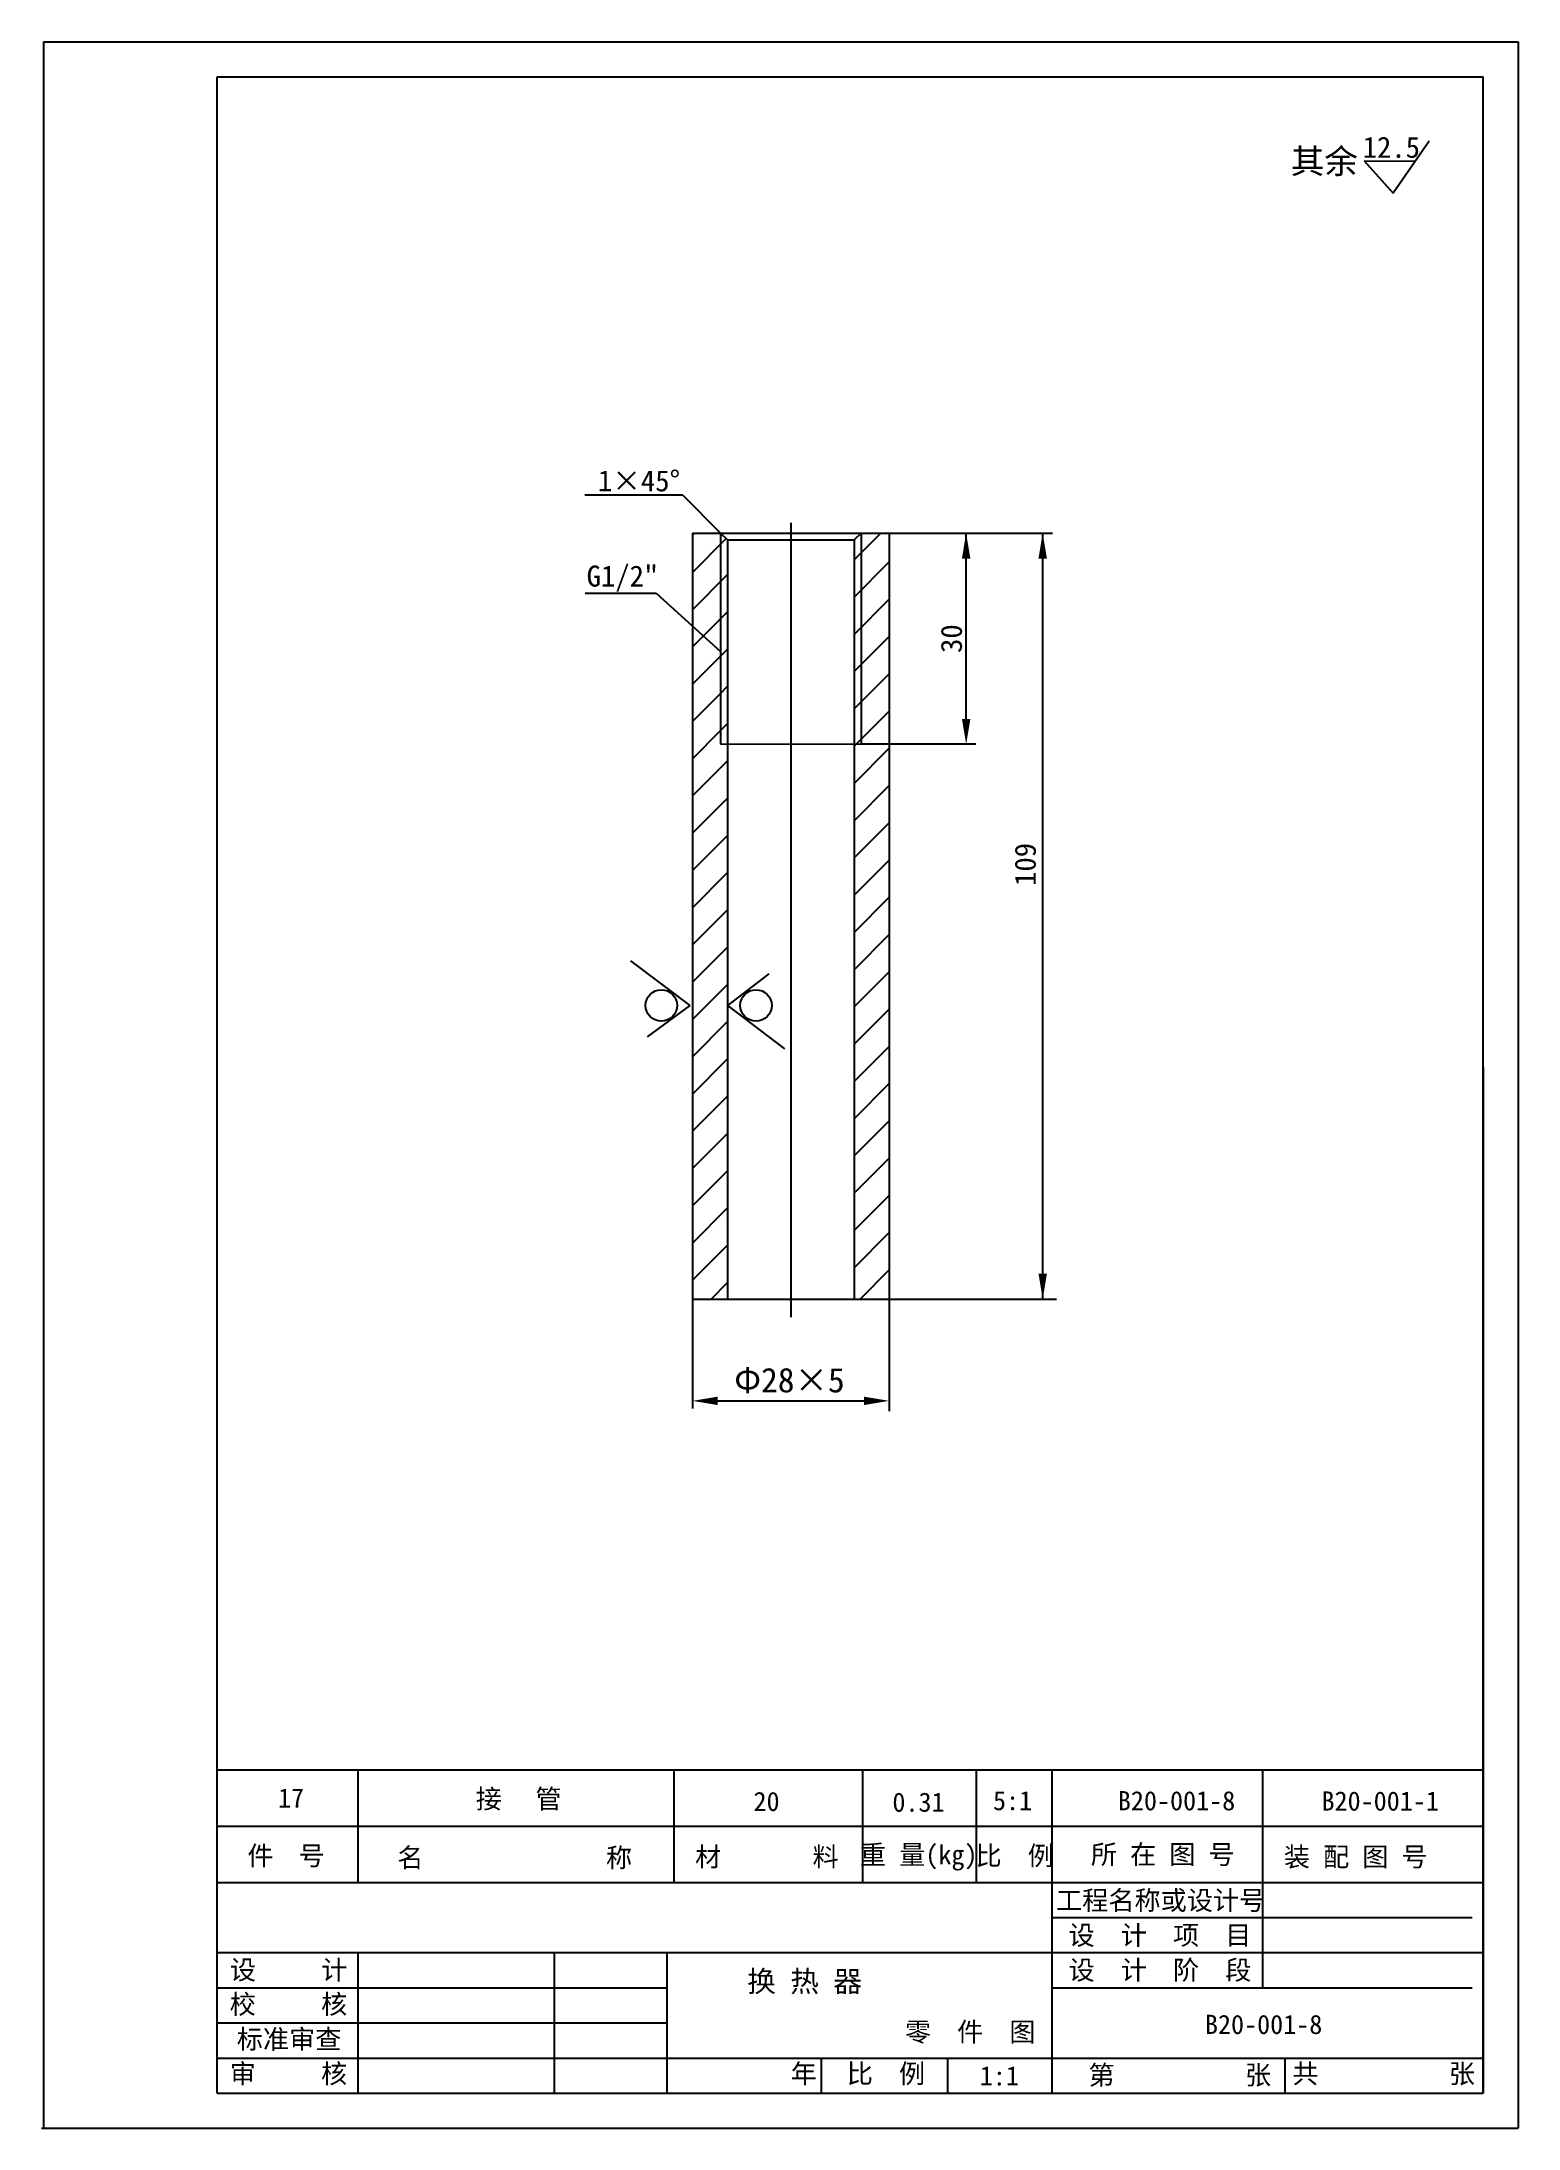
# Model space of a CAD drawing. Extents: x -6305 to 2454, y -6155 to 5940.
# Drawn here: x -145 to 907, y -6155 to -4670 of the extents above; entities that cross this region are included whole.
import ezdxf

# ---------------------------------------------------------------- set-up
doc = ezdxf.new("R2010")
doc.units = 0
doc.header["$LTSCALE"] = 50
doc.header["$MEASUREMENT"] = 0
doc.linetypes.add('CENTER', pattern=[50.8, 31.75, -6.35, 6.35, -6.35])
doc.layers.get('0').update_dxf_attribs({"linetype": 'CONTINUOUS'})
doc.styles.get("Standard").update_dxf_attribs({"font": 'SIMFANG.TTF'})
doc.styles.add('style1', font='SIMFANG.TTF')
doc.styles.add('yu', font='SIMKAI.TTF')
pattern_1 = [(45, (7205.315, -44035.12), (-13.258252, 13.258252), [])]

msp = doc.modelspace()

# ---------------------------------------------------------------- texts
at = {"color": 2}
for s, height, p in [('17', 13.65, (23.6, -5927.2)), ('20', 13.65, (362.1, -5929.7)), ('0.31', 13.65, (461, -5930.2)), ('5:1', 13.65, (532.6, -5929.1)), ('B20-001-8', 13.65, (621.5, -5929.2)), ('B20-001-1', 13.65, (766.5, -5929.4)), ('件', 13.6, (1.8, -5968.3)), ('号', 13.6, (38.2, -5968.3)), ('名              称', 13.648, (108.5, -5969.7)), ('材       料', 13.65, (320.5, -5969.1)), ('重 量(kg)', 13.65, (437.9, -5967.6)), ('比  例', 13.65, (520.2, -5968.3)), ('所 在 图 号', 13.65, (602.3, -5967.4)), ('装 配 图 号', 13.65, (739.7, -5969.1)), ('工程名称或设计号', 13.65, (577.5, -6000.1)), ('设  计  项  目', 13.65, (586.4, -6024.9)), ('设     计', 13.65, (-10.7, -6049.6)), (' 换 热 器', 15, (347.4, -6058.4)), ('设  计  阶  段', 13.65, (586.4, -6049.7)), ('校     核', 13.65, (-10.8, -6074)), ('标准审查', 13.65, (-5.8, -6098.9)), ('零  件  图', 13.65, (469.9, -6093.7)), ('B20-001-8', 13.65, (683.5, -6088.4)), ('审     核', 13.65, (-10.8, -6123.4)), ('年', 13.6, (388.6, -6123.4)), ('比  例', 13.65, (428.5, -6123.4)), ('1:1', 13.65, (523.2, -6125)), ('第          张', 13.648, (600.6, -6124.4)), ('共          张', 13.648, (745.7, -6123.4))]:
    msp.add_text(s, height=height, dxfattribs=at).set_placement(p)
at = {"color": 2, "attachment_point": 5}
for s, insert, char_height, style in [('其余', (768.5, -4756.5), 17.49, 'style1'), ('接 {\\fArial|b0|i0|c0|p32; } 管  ', (194.9, -5921.8), 13.648, 'yu')]:
    msp.add_mtext(s, dxfattribs=dict(at, insert=insert, char_height=char_height, style=style))
at = {"color": 4, "linetype": 'ByBlock', "insert": (816.2, -4745.7), "char_height": 15, "attachment_point": 5, "style": 'style1'}
msp.add_mtext('{\\fFangSong_GB2312|b0|i0|c134|p49;12.5}', dxfattribs=at)
at = {"color": 4, "linetype": 'ByBlock', "char_height": 15, "attachment_point": 5}
for s, insert in [('{\\fKaiTi_GB2312|b0|i0|c134|p49;1×45°}', (280.6, -4983.1)), ('{\\fKaiTi_GB2312|b0|i0|c134|p49;G1/2"}', (268.8, -5052.6))]:
    msp.add_mtext(s, dxfattribs=dict(at, insert=insert))
at = {"color": 4, "linetype": 'ByBlock', "insert": (503.1, -5095.3), "char_height": 15, "attachment_point": 5, "rotation": 90}
msp.add_mtext('{\\fKaiTi_GB2312|b0|i0|c134|p49;30}', dxfattribs=at)
at = {"color": 4, "linetype": 'ByBlock', "insert": (555.7, -5256), "char_height": 15, "attachment_point": 5, "rotation": 90, "style": 'style1'}
msp.add_mtext('109', dxfattribs=at)
at = {"color": 4, "insert": (387.7, -5623.3), "char_height": 17.5, "attachment_point": 5, "style": 'yu'}
msp.add_mtext('Φ28×5', dxfattribs=at)

# ---------------------------------------------------------------- hatches: boundary and pattern name
h = msp.add_hatch()
h.set_pattern_fill('ANSI31', color=4, scale=150, style=0)
h.set_pattern_definition(pattern_1)
h.paths.add_polyline_path([(338.7, -5020.3), (338.7, -5020.3), (318.7, -5020.3), (318.7, -5086.2), (338.7, -5104.4)])
h.paths.add_polyline_path([(458.7, -5020.3), (438.7, -5020.3), (438.7, -5020.3), (438.7, -5170.2), (458.7, -5170.2)])
h.paths.add_polyline_path([(438.7, -5020.3), (433.7, -5025.1), (433.7, -5170.2), (438.7, -5170.2)])
h.paths.add_polyline_path([(343.7, -5025.1), (338.7, -5020.3), (338.7, -5170.3), (343.7, -5170.3)])
h = msp.add_hatch()
h.set_pattern_fill('ANSI31', color=4, scale=150, style=0)
h.set_pattern_definition(pattern_1)
h.paths.add_polyline_path([(318.7, -5565.3), (343.7, -5565.3), (343.7, -5170.3), (338.7, -5170.3), (338.7, -5104.4), (318.7, -5086.2)])
h = msp.add_hatch()
h.set_pattern_fill('ANSI31', color=4, scale=150, style=0)
h.set_pattern_definition(pattern_1)
h.paths.add_polyline_path([(433.7, -5565.3), (458.7, -5565.3), (458.7, -5170.2), (438.7, -5170.2), (438.7, -5170.2), (433.7, -5170.2)])

# ---------------------------------------------------------------- linework, layer by layer
at = {"color": 2}
for p, q in [((-143.4, -4670.5), (-143.4, -6155.5)), ((-143.4, -4670.5), (906.6, -4670.5)), ((906.6, -4670.5), (906.6, -6155.5)), ((843.2, -4741.3), (817.5, -4778.2)), ((796.9, -4755.3), (833.4, -4755.4)), ((796.9, -4755.3), (817.5, -4778.2)), ((80.3, -5900.5), (80.3, -5980.5)), ((305.3, -5900.5), (305.3, -5980.5)), ((439.6, -5900.5), (439.6, -5980.5)), ((520.6, -5900.5), (520.6, -5980.5)), ((574.6, -5900.5), (574.6, -6130.5)), ((724.6, -5901.2), (724.6, -5981.2)), ((-19.7, -5940.5), (881.6, -5940.5)), ((724.6, -5980.5), (724.6, -6055.5)), ((574.6, -6005.5), (873.7, -6005.5)), ((-19.7, -6030.5), (881.6, -6030.5)), ((80.3, -6030.5), (80.3, -6130.5)), ((220.3, -6030.5), (220.3, -6130.5)), ((300.3, -6030.5), (300.3, -6130.5)), ((-19.7, -6055.5), (300.3, -6055.5)), ((574.6, -6055.5), (873.7, -6055.5)), ((-19.7, -6080.5), (300.3, -6080.5)), ((-19.7, -6105.5), (881.6, -6105.5)), ((410.3, -6105.5), (410.3, -6130.5)), ((500.3, -6105.5), (500.3, -6130.5)), ((740.3, -6105.5), (740.3, -6130.5)), ((-144.7, -6155.5), (906.6, -6155.5))]:
    msp.add_line(p, q, dxfattribs=at)
at = {"color": 1}
for p, q in [((-19.7, -6130.5), (-19.7, -4695.5)), ((-19.7, -4695.5), (881.6, -4695.5)), ((881.6, -6130.5), (881.6, -4695.5)), ((318.7, -5020.3), (318.7, -5565.3)), ((318.7, -5020.3), (338.7, -5020.3)), ((338.7, -5020.3), (343.7, -5025.1)), ((338.7, -5020.3), (438.7, -5020.3)), ((343.7, -5025.1), (343.7, -5565.3)), ((343.7, -5025.1), (433.7, -5025.1)), ((438.7, -5020.3), (433.7, -5025.1)), ((433.7, -5025.1), (433.7, -5565.3)), ((438.7, -5020.3), (458.7, -5020.3)), ((458.7, -5020.3), (458.7, -5565.3)), ((338.7, -5170.3), (438.7, -5170.2)), ((881.6, -5400.5), (881.6, -6130.5)), ((881.6, -5400.5), (881.6, -6130.5)), ((881.6, -5400.5), (881.6, -6130.5)), ((881.6, -5400.5), (881.6, -6130.5)), ((881.6, -5400.5), (881.6, -6130.5)), ((318.7, -5565.3), (458.7, -5565.3)), ((-19.7, -5900.5), (881.6, -5900.5)), ((-19.7, -5980.5), (881.6, -5980.5)), ((-19.7, -6130.5), (881.6, -6130.5)), ((-19.7, -6130.5), (881.6, -6130.5)), ((-19.7, -6130.5), (881.6, -6130.5)), ((-19.7, -6130.5), (881.6, -6130.5)), ((-19.7, -6130.5), (881.6, -6130.5))]:
    msp.add_line(p, q, dxfattribs=at)
at = {"color": 4, "linetype": 'ByBlock'}
for p, q in [((311.9, -4993.3), (241.9, -4993.3)), ((311.9, -4993.3), (338.7, -5020.3)), ((338.7, -5020.3), (338.7, -5170.3)), ((438.7, -5020.3), (438.7, -5170.2)), ((458.7, -5020.3), (574.9, -5020.3)), ((513.5, -5161.3), (513.5, -5020.3)), ((568, -5565.3), (568, -5020.3)), ((242.3, -5062.9), (292.9, -5062.9)), ((292.9, -5062.9), (338.7, -5104.4)), ((438.7, -5170.2), (520.4, -5170.1)), ((274.6, -5324.6), (316.7, -5356.4)), ((372.9, -5333.9), (343.7, -5356.4)), ((316.7, -5356.4), (286.3, -5378.8)), ((343.7, -5356.4), (384.1, -5387.3)), ((318.7, -5565.3), (318.7, -5643.3)), ((458.7, -5565.3), (577.8, -5565.3)), ((458.7, -5565.3), (458.7, -5645.2)), ((327.7, -5637.8), (449.7, -5637.8))]:
    msp.add_line(p, q, dxfattribs=at)
at = {"color": 3, "linetype": 'CENTER', "ltscale": 0.7}
msp.add_line((388.7, -5012.9), (388.7, -5578.2), dxfattribs=at)
at = {"color": 4, "linetype": 'ByBlock'}
for centre in [(296.5, -5356.4), (363.9, -5356.4)]:
    msp.add_circle(centre, 11.2, dxfattribs=at)
for points in [[(510.5, -5038.3), (516.5, -5038.3), (513.5, -5020.3)], [(565, -5038.3), (571, -5038.3), (568, -5020.3)], [(510.5, -5152.5), (516.5, -5152.5), (513.5, -5170.5)], [(565, -5547.3), (571, -5547.3), (568, -5565.3)], [(336.7, -5634.8), (336.7, -5640.8), (318.7, -5637.8)], [(440.7, -5634.8), (440.7, -5640.8), (458.7, -5637.8)]]:
    msp.add_solid(points, dxfattribs=at)

msp.set_redraw_order([(e.dxf.handle, doc.entitydb.next_handle()) for e in msp.query("TEXT MTEXT ATTDEF DIMENSION ARC_DIMENSION")])  # texts and dimensions are drawn at this point

doc.saveas('drawing.dxf')
